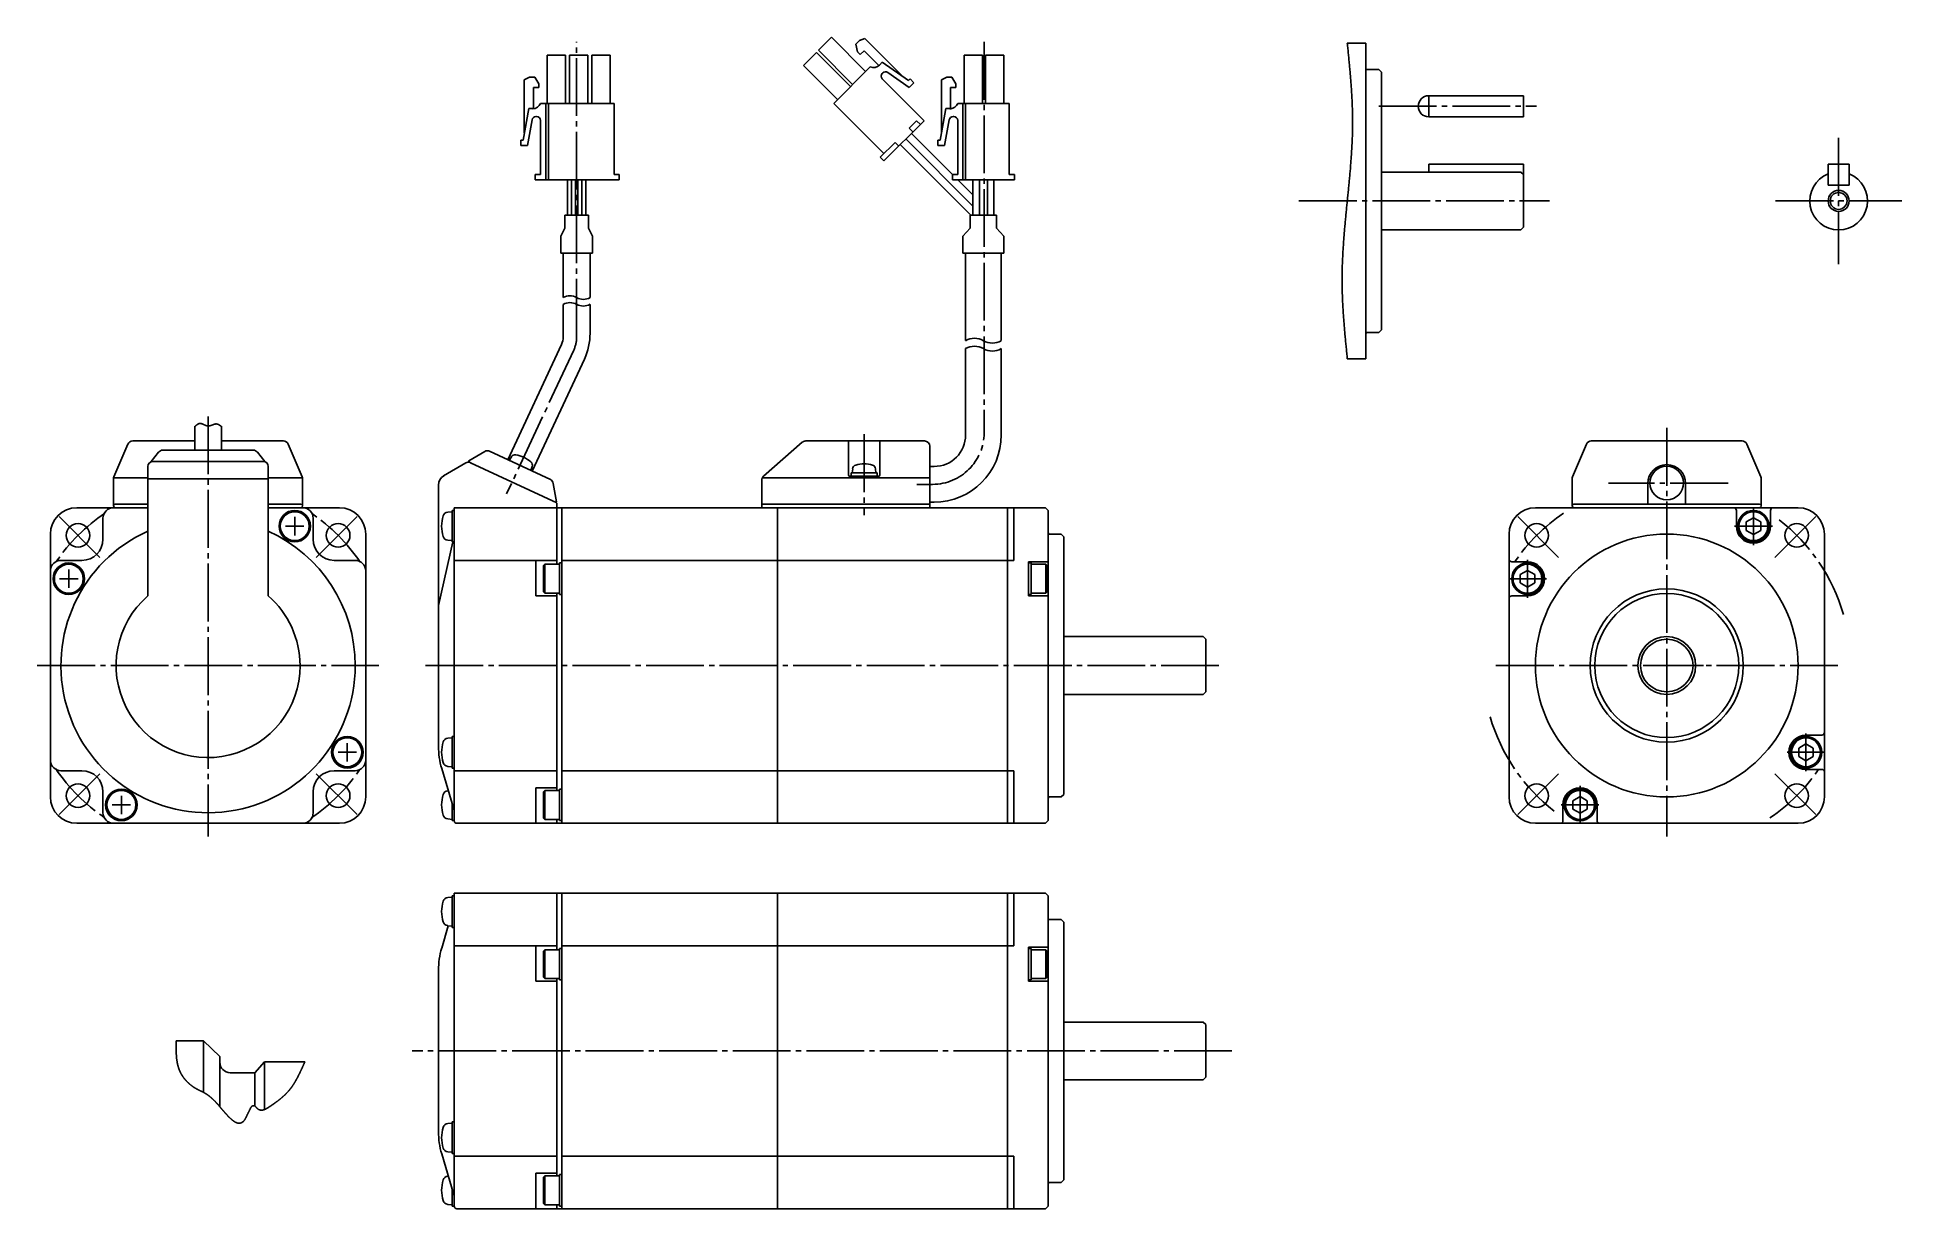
# Model space of a CAD drawing. Extents: x -169 to 185, y -107 to 116.
import ezdxf

# ---------------------------------------------------------------- set-up
doc = ezdxf.new("R2010")
doc.units = 0
doc.linetypes.add('DASH_CENTER', pattern=[14, 11, -1, 1, -1])
doc.layers.get('0').update_dxf_attribs({"linetype": 'CONTINUOUS'})

msp = doc.modelspace()

# ---------------------------------------------------------------- linework, layer by layer
at = {"color": 1, "linetype": 'DASH_CENTER'}
for p, q in [((-66.86, 59.01), (-66.86, 115.1)), ((10.67, 115.1), (10.67, 40.75)), ((85.79, 102.85), (115.79, 102.85)), ((173.29, 96.85), (173.29, 72.85)), ((70.59, 84.85), (118.29, 84.85)), ((161.29, 84.85), (185.29, 84.85)), ((-67.42, 56.47), (-80.18, 29.12)), ((-137, 43.88), (-137, -36)), ((-12.15, 40.47), (-12.15, 25.07)), ((140.58, 41.7), (140.58, -36)), ((-2.15, 30.95), (0.87, 30.95)), ((152.24, 31.2), (129.47, 31.2)), ((-157.57, 17.07), (-165.68, 25.18)), ((-116.43, 17.07), (-108.32, 25.18)), ((120.01, 17.07), (111.89, 25.18)), ((157.08, 26.6), (157.08, 19.4)), ((161.14, 17.07), (169.26, 25.18)), ((160.68, 23), (153.48, 23)), ((114.08, 16.6), (114.08, 9.4)), ((117.68, 13), (110.48, 13)), ((-169.5, -3.5), (-104.5, -3.5)), ((-95.65, -3.5), (55.35, -3.5)), ((108.08, -3.5), (173.14, -3.5)), ((147.08, -3.5), (147.58, -3.5)), ((167.08, -16.4), (167.08, -23.6)), ((170.68, -20), (163.48, -20)), ((-157.57, -24.07), (-165.68, -32.18)), ((-116.43, -24.07), (-108.32, -32.18)), ((120.01, -24.07), (111.89, -32.18)), ((161.14, -24.07), (169.26, -32.18)), ((124.08, -26.4), (124.08, -33.6)), ((127.68, -30), (120.48, -30)), ((57.85, -76.79), (-98.15, -76.79))]:
    msp.add_line(p, q, dxfattribs=at)
at = {"color": 7, "linetype": 'CONTINUOUS'}
for p, q in [((-18.38, 115.97), (-20.86, 113.49)), ((-11.88, 109.46), (-18.38, 115.97)), ((-13.76, 114.65), (-13.06, 115.35)), ((-13.41, 113.23), (-13.76, 114.65)), ((-12, 115.71), (-13.06, 115.35)), ((-12, 115.71), (-4.84, 108.55)), ((79.79, 114.85), (83.29, 114.85)), ((83.29, 114.85), (83.29, 54.85)), ((-68.99, 112.6), (-72.49, 112.6)), ((-72.49, 112.6), (-72.49, 103.4)), ((-68.99, 103.4), (-68.99, 112.6)), ((-68.24, 103.4), (-68.24, 112.6)), ((-68.24, 112.6), (-64.74, 112.6)), ((-64.74, 112.6), (-64.74, 103.4)), ((-63.99, 112.6), (-63.99, 103.4)), ((-60.49, 112.6), (-63.99, 112.6)), ((-60.49, 103.4), (-60.49, 112.6)), ((-21.25, 113.1), (-23.72, 110.63)), ((-23.72, 110.63), (-17.22, 104.12)), ((-14.74, 106.6), (-21.25, 113.1)), ((-20.86, 113.49), (-14.35, 106.98)), ((-17.93, 103.41), (-11, 110.34)), ((-12.88, 112.7), (-13.41, 113.23)), ((-12.88, 112.7), (-12.17, 113.41)), ((-12.17, 113.41), (-9.35, 110.58)), ((-8.7, 111.22), (-9.23, 110.7)), ((-3.69, 107.75), (-8.7, 111.22)), ((10.4, 112.6), (6.9, 112.6)), ((6.9, 112.6), (6.9, 103.4)), ((10.4, 103.4), (10.4, 112.6)), ((14.45, 112.6), (10.95, 112.6)), ((10.95, 112.6), (10.95, 103.4)), ((14.45, 103.4), (14.45, 112.6)), ((-75.82, 108.4), (-76.82, 107.9)), ((-76.82, 97.77), (-76.82, 107.9)), ((-75.82, 108.4), (-74.82, 108.4)), ((-74.82, 108.4), (-74.07, 107.15)), ((-74.07, 107.15), (-74.07, 106.4)), ((-8.7, 109.11), (-8.61, 109.19)), ((-8.7, 108.05), (-0.74, 100.09)), ((-3.57, 106.45), (-7.65, 109.28)), ((-3.39, 108.05), (-3.69, 107.75)), ((-3.57, 106.45), (-2.69, 107.34)), ((-2.69, 107.34), (-3.39, 108.05)), ((3.56, 108.4), (2.56, 107.9)), ((2.56, 97.77), (2.56, 107.9)), ((4.56, 108.4), (3.56, 108.4)), ((4.56, 108.4), (5.31, 107.15)), ((4.56, 108.4), (4.56, 108.4)), ((5.31, 107.15), (5.31, 106.4)), ((83.59, 109.85), (85.79, 109.85)), ((85.79, 109.85), (86.29, 109.35)), ((86.29, 109.35), (86.29, 60.35)), ((-75.07, 102.4), (-75.07, 106.4)), ((-75.07, 106.4), (-74.07, 106.4)), ((-73.74, 103.4), (-70.24, 103.4)), ((-72.74, 103.39), (-72.74, 88.89)), ((-72.24, 88.89), (-72.24, 103.39)), ((-70.24, 103.4), (-68.99, 103.4)), ((-68.24, 103.4), (-68.99, 103.4)), ((-64.74, 103.4), (-68.24, 103.4)), ((-59.74, 103.4), (-64.74, 103.4)), ((-59.74, 103.4), (-59.74, 89.9)), ((-8.38, 93.87), (-17.93, 103.41)), ((4.31, 106.4), (5.31, 106.4)), ((4.31, 102.4), (4.31, 106.4)), ((6.65, 103.4), (5.65, 103.4)), ((6.9, 103.4), (5.65, 103.4)), ((6.65, 88.89), (6.65, 103.39)), ((6.9, 103.4), (10.4, 103.4)), ((10.4, 103.4), (6.9, 103.4)), ((7.15, 103.4), (7.15, 88.89)), ((11.15, 103.4), (10.4, 103.4)), ((11.15, 103.4), (14.65, 103.4)), ((14.65, 103.4), (11.15, 103.4)), ((15.45, 103.4), (14.65, 103.4)), ((15.45, 103.4), (15.45, 89.9)), ((95.29, 104.85), (113.29, 104.85)), ((95.29, 104.85), (95.29, 100.85)), ((113.29, 100.85), (113.29, 104.85)), ((-77.07, 96.4), (-75.98, 102.4)), ((-75.35, 100.28), (-76.24, 95.4)), ((-75.24, 102.4), (-75.98, 102.4)), ((-74.61, 100.9), (-74.49, 100.9)), ((-73.74, 89.9), (-73.74, 100.15)), ((-8.38, 92.45), (-0.74, 100.09)), ((-3.57, 98.68), (-2.16, 100.09)), ((-2.16, 100.09), (-1.45, 99.38)), ((-2.16, 100.09), (-1.45, 99.38)), ((3.41, 102.4), (2.56, 97.77)), ((4.04, 100.28), (3.15, 95.4)), ((4.15, 102.4), (3.41, 102.4)), ((4.78, 100.9), (4.9, 100.9)), ((5.65, 89.9), (5.65, 100.15)), ((95.29, 100.85), (113.29, 100.85)), ((-77.07, 96.4), (-77.49, 96.4)), ((-77.49, 96.4), (-77.49, 95.4)), ((-9.09, 93.16), (-6.26, 95.99)), ((-6.26, 95.99), (-5.55, 95.28)), ((-4.21, 96.63), (8.48, 83.94)), ((-3.57, 98.68), (-2.86, 97.97)), ((4.65, 89.9), (-3.15, 97.69)), ((1.9, 96.4), (1.9, 95.4)), ((2.31, 96.4), (1.9, 96.4)), ((2.56, 97.77), (2.31, 96.4)), ((-77.49, 95.4), (-76.24, 95.4)), ((-9.09, 93.16), (-8.38, 92.45)), ((-5.27, 95.57), (8.15, 82.15)), ((1.9, 95.4), (3.15, 95.4)), ((-74.74, 89.9), (-74.74, 88.89)), ((-73.74, 89.9), (-74.74, 89.9)), ((-74.74, 88.89), (-74.04, 88.89)), ((-74.04, 88.89), (-72.74, 88.89)), ((-72.74, 88.89), (-72.74, 89.9)), ((-72.74, 88.89), (-72.74, 88.89)), ((-58.74, 88.89), (-72.74, 88.89)), ((-68.61, 82.15), (-68.61, 88.89)), ((-67.86, 82.15), (-67.86, 88.89)), ((-67.11, 82.15), (-67.11, 88.89)), ((-66.61, 82.15), (-66.61, 88.89)), ((-65.86, 82.15), (-65.86, 88.89)), ((-65.11, 82.15), (-65.11, 88.89)), ((-58.74, 89.9), (-59.74, 89.9)), ((-58.74, 88.89), (-58.74, 89.9)), ((5.65, 89.9), (4.65, 89.9)), ((4.65, 89.9), (4.65, 88.89)), ((16.45, 88.89), (4.65, 88.89)), ((8.55, 85.99), (5.65, 88.89)), ((8.55, 88.89), (8.55, 85.99)), ((9.8, 88.89), (9.8, 82.15)), ((11.3, 88.89), (11.3, 82.15)), ((12.55, 88.89), (12.55, 82.15)), ((16.45, 89.9), (15.45, 89.9)), ((16.45, 88.89), (16.45, 89.9)), ((86.29, 90.35), (112.79, 90.35)), ((95.29, 91.85), (95.29, 90.35)), ((113.29, 91.85), (95.29, 91.85)), ((112.79, 90.35), (113.29, 89.85)), ((113.29, 91.85), (113.29, 79.85)), ((175.29, 91.85), (171.29, 91.85)), ((171.29, 91.85), (171.29, 87.85)), ((175.29, 91.85), (175.29, 87.85)), ((8.55, 85.99), (8.55, 82.15)), ((175.29, 87.85), (171.29, 87.85)), ((-69.11, 82.15), (-64.61, 82.15)), ((-69.11, 82.15), (-69.11, 79.65)), ((-64.61, 79.65), (-64.61, 82.15)), ((8.05, 82.15), (13.05, 82.15)), ((8.05, 82.15), (8.05, 79.65)), ((13.05, 79.65), (13.05, 82.15)), ((-69.11, 79.65), (-69.86, 78.15)), ((-69.86, 78.15), (-69.86, 74.9)), ((-64.61, 79.65), (-63.86, 78.15)), ((-63.86, 78.15), (-63.86, 74.9)), ((8.05, 79.65), (6.65, 78.15)), ((6.65, 78.15), (6.65, 74.9)), ((13.05, 79.65), (14.45, 78.15)), ((14.45, 78.15), (14.45, 74.9)), ((112.79, 79.35), (86.29, 79.35)), ((113.29, 79.85), (112.79, 79.35)), ((-69.86, 74.9), (-63.86, 74.9)), ((-69.41, 74.9), (-69.41, 66.46)), ((-64.31, 66.46), (-64.31, 74.9)), ((6.65, 74.9), (14.45, 74.9)), ((7.15, 74.9), (7.15, 58.28)), ((13.95, 58.28), (13.95, 74.9)), ((-69.41, 59.01), (-69.41, 65.18)), ((-64.31, 65.18), (-64.31, 59.67)), ((86.29, 60.35), (85.79, 59.85)), ((-69.74, 57.55), (-79.96, 35.64)), ((85.79, 59.85), (83.59, 59.85)), ((-75.33, 33.48), (-65.39, 54.79)), ((7.15, 40.35), (7.15, 56.76)), ((13.95, 40.35), (13.95, 56.76)), ((79.79, 54.85), (83.29, 54.85)), ((-151.34, 39.2), (-139.55, 39.2)), ((-139.55, 37.46), (-139.55, 42.05)), ((-134.45, 42.05), (-134.45, 37.46)), ((-134.45, 39.2), (-122.66, 39.2)), ((-0.65, 39.2), (-23.27, 39.2)), ((-15.15, 39.2), (-15.15, 32.7)), ((-9.15, 32.7), (-9.15, 39.2)), ((126.23, 39.2), (154.92, 39.2)), ((-154.92, 32.39), (-152.26, 38.59)), ((-147.81, 35.29), (-146.41, 37.05)), ((-145.6, 37.46), (-128.4, 37.46)), ((-126.19, 35.29), (-127.59, 37.05)), ((-121.74, 38.59), (-119.08, 32.39)), ((-87.39, 35.41), (-84.35, 37.21)), ((-87.39, 35.41), (-84.35, 37.21)), ((-71.85, 31.86), (-83.42, 37.25)), ((-79.29, 36.19), (-79.68, 35.51)), ((-31.31, 32.5), (-23.93, 38.95)), ((0.35, 26.5), (0.35, 38.2)), ((0.35, 35.7), (0.35, 38.2)), ((0.35, 35.7), (0.35, 38.2)), ((0.35, 35.7), (0.35, 38.2)), ((122.66, 32.39), (125.32, 38.59)), ((155.83, 38.59), (158.49, 32.39)), ((-155, 27), (-155, 31.99)), ((-148.45, 32.2), (-154.98, 32.2)), ((-148.45, 34.32), (-148.45, 9.73)), ((-125.55, 32.01), (-148.45, 32.01)), ((-147.45, 35.32), (-126.55, 35.32)), ((-125.55, 9.73), (-125.55, 34.32)), ((-125.55, 32.2), (-119.02, 32.2)), ((-119, 31.99), (-119, 26.85)), ((-87.96, 35.03), (-92.17, 32.55)), ((-87.03, 35.07), (-70.65, 27.44)), ((-75.6, 33.61), (-75.33, 34.35)), ((0.35, 32.2), (-31.54, 32.2)), ((-14.95, 32.5), (-9.35, 32.5)), ((-14.65, 33.14), (-14.65, 32.5)), ((-9.65, 33.14), (-14.65, 33.14)), ((-14.33, 33.92), (-14.4, 33.14)), ((-14.4, 33.14), (-13.45, 33.14)), ((-13.45, 33.14), (-10.85, 33.14)), ((-10.85, 33.14), (-9.9, 33.14)), ((-9.9, 33.14), (-9.97, 33.92)), ((-9.65, 32.5), (-9.65, 33.14)), ((0.35, 34.35), (1.15, 34.35)), ((122.58, 26.85), (122.58, 31.99)), ((158.58, 31.99), (158.58, 26.85)), ((-93.15, 14), (-93.15, 30.83)), ((-71.3, 31.12), (-70.72, 27.64)), ((-31.65, 27.2), (-31.65, 31.75)), ((136.98, 31.1), (136.98, 27.4)), ((144.18, 31.1), (144.18, 27.4)), ((-148.45, 26.5), (-162, 26.5)), ((-155, 27), (-155, 26.85)), ((-148.45, 27.2), (-154.65, 27.2)), ((-125.55, 27.2), (-119.35, 27.2)), ((-112, 26.5), (-125.55, 26.5)), ((-90.55, 25.75), (-91.4, 25.68)), ((-90.55, 20), (-90.55, 26)), ((-90.55, 26), (-90.17, 26)), ((-90.55, 23), (-90.55, 25.75)), ((-90.17, -31.12), (-90.17, 26.5)), ((-70.65, 26.5), (-90.17, 26.5)), ((-90.17, 26), (-90.17, 20)), ((-70.65, 27.39), (-70.65, 26.5)), ((-70.65, 27), (-70.65, 24)), ((16.35, 26.5), (-70.65, 26.5)), ((-70.65, 15.75), (-70.65, 26.5)), ((-70.65, 23), (-70.65, 25.75)), ((-69.65, -33.5), (-69.65, 26.5)), ((0.35, 27.2), (-31.65, 27.2)), ((-31.65, 27.2), (-31.65, 26.5)), ((-28.65, 26.5), (-28.65, -33.5)), ((-28.65, -33.5), (-28.65, 26.5)), ((0.35, 27.55), (1.15, 27.55)), ((15.15, 26.5), (15.15, -33.5)), ((16.35, 26.5), (16.35, 16.5)), ((22.35, 26.5), (16.35, 26.5)), ((22.35, 26.5), (16.35, 26.5)), ((22.35, 26.5), (22.85, 26)), ((22.85, 26), (22.85, -28.8)), ((22.85, 26), (22.85, -28.8)), ((165.58, 26.5), (115.58, 26.5)), ((122.93, 27.2), (133.01, 27.2)), ((133.01, 27.2), (140.58, 27.2)), ((140.58, 27.2), (148.14, 27.2)), ((148.27, 27.2), (148.14, 27.2)), ((158.23, 27.2), (148.27, 27.2)), ((153.83, 23), (153.83, 26)), ((160.33, 23), (160.33, 26)), ((-167, 21.5), (-167, -28.5)), ((-157, 20.5), (-157, 24.5)), ((-157, 20.5), (-157, 24.5)), ((-120.5, 23), (-122.25, 23)), ((-120.5, 23), (-120.5, 24.75)), ((-120.5, 23), (-120.5, 21.25)), ((-120.5, 23), (-118.75, 23)), ((-117, 24.5), (-117, 20.5)), ((-107, 21.5), (-107, -28.5)), ((-90.55, 20.25), (-90.55, 23)), ((-70.65, 20.25), (-70.65, 23)), ((23.15, 21.5), (25.35, 21.5)), ((23.15, 21.5), (25.35, 21.5)), ((25.35, 21.5), (25.85, 21)), ((25.35, 21.5), (25.85, 21)), ((110.58, -28.5), (110.58, 21.5)), ((157.08, 24.6), (155.69, 23.8)), ((155.69, 23.8), (155.69, 22.2)), ((155.69, 22.2), (157.08, 21.4)), ((158.46, 23.8), (157.08, 24.6)), ((157.08, 21.4), (158.46, 22.2)), ((158.46, 22.2), (158.46, 23.8)), ((170.58, 9.17), (170.58, 21.5)), ((-90.43, 20), (-93.15, 7.93)), ((-91.4, 20.32), (-90.55, 20.25)), ((-90.55, 20), (-90.17, 20)), ((25.85, 21), (25.85, -3.5)), ((25.85, 21), (25.85, -3.5)), ((-167, 14.5), (-167, -21.5)), ((-167, -21.5), (-167, 14.5)), ((-165, 16.5), (-161, 16.5)), ((-163.5, 13), (-163.5, 14.75)), ((-113, 16.5), (-109, 16.5)), ((-107, 14.5), (-107, -21.5)), ((-107, -21.5), (-107, 14.5)), ((-90.17, 16.5), (-70.65, 16.5)), ((-74.65, 16.5), (-74.65, 9.75)), ((-72.9, 15.75), (-73.15, 15.5)), ((-73.15, 10.5), (-73.15, 15.5)), ((-72.9, 15.75), (-72.9, 10.25)), ((-72.9, 15.75), (-70.65, 15.75)), ((-70.65, 15.75), (-70.15, 15.75)), ((-70.15, 10), (-70.15, 16)), ((-70.15, 16), (-69.65, 16)), ((-69.65, 16.5), (16.35, 16.5)), ((19.15, 9.75), (19.15, 16.25)), ((19.15, 16.25), (22.85, 16.25)), ((19.15, 16), (19.65, 16)), ((19.15, 16), (19.15, 13)), ((19.65, 16), (19.65, 10)), ((19.65, 15.75), (22.4, 15.75)), ((22.65, 15.5), (22.4, 15.75)), ((22.4, 10.25), (22.4, 15.75)), ((22.65, 15.5), (22.65, 10.5)), ((110.58, 14.5), (110.58, -21.5)), ((114.08, 16.25), (111.08, 16.25)), ((114.08, 14.6), (112.69, 13.8)), ((115.46, 13.8), (114.08, 14.6)), ((170.58, 14.5), (170.58, 9.17)), ((-163.5, 13), (-165.25, 13)), ((-163.5, 13), (-163.5, 11.25)), ((-163.5, 13), (-161.75, 13)), ((-93.15, 14), (-93.15, -18.84)), ((19.15, 13), (19.15, 10)), ((112.69, 13.8), (112.69, 12.2)), ((112.69, 12.2), (114.08, 11.4)), ((114.08, 11.4), (115.46, 12.2)), ((115.46, 12.2), (115.46, 13.8)), ((-74.65, 9.75), (-70.65, 9.75)), ((-73.15, 10.5), (-72.9, 10.25)), ((-70.65, 10.25), (-72.9, 10.25)), ((-70.15, 10.25), (-70.65, 10.25)), ((-70.65, -27.25), (-70.65, 10.25)), ((-70.15, 10), (-69.65, 10)), ((19.15, 10), (19.65, 10)), ((19.15, 9.75), (22.85, 9.75)), ((22.4, 10.25), (19.65, 10.25)), ((22.4, 10.25), (22.65, 10.5)), ((114.08, 9.75), (111.08, 9.75)), ((170.58, -28.5), (170.58, 9.17)), ((170.58, 9.17), (170.58, -21.5)), ((25.85, 2), (52.35, 2)), ((26.35, 2), (52.35, 2)), ((52.85, 1.5), (52.35, 2)), ((52.85, 1.5), (52.35, 2)), ((52.85, 1.5), (52.85, -8.5)), ((52.85, 1.5), (52.85, -8.5)), ((25.85, -3.5), (25.85, -28)), ((25.85, -3.5), (25.85, -28)), ((52.35, -9), (25.85, -9)), ((25.85, -21.93), (25.85, -9)), ((52.35, -9), (26.35, -9)), ((39.75, -9), (27.35, -9)), ((52.35, -9), (52.85, -8.5)), ((52.35, -9), (52.85, -8.5)), ((-90.55, -17.25), (-91.4, -17.32)), ((-90.55, -23), (-90.55, -17)), ((-90.55, -17), (-90.17, -17)), ((-90.55, -20), (-90.55, -17.25)), ((-90.17, -17), (-90.17, -23)), ((167.08, -16.75), (170.08, -16.75)), ((167.08, -16.75), (170.08, -16.75)), ((-110.5, -20), (-112.25, -20)), ((-110.5, -20), (-110.5, -18.25)), ((-110.5, -20), (-110.5, -21.75)), ((-110.5, -20), (-108.75, -20)), ((-90.55, -22.75), (-90.55, -20)), ((167.08, -18.4), (165.69, -19.2)), ((165.69, -19.2), (165.69, -20.8)), ((165.69, -20.8), (167.08, -21.6)), ((168.46, -19.2), (167.08, -18.4)), ((167.08, -21.6), (168.46, -20.8)), ((168.46, -20.8), (168.46, -19.2)), ((-161, -23.5), (-165, -23.5)), ((-113, -23.5), (-109, -23.5)), ((-92.54, -23.07), (-90.25, -30.84)), ((-91.4, -22.68), (-90.55, -22.75)), ((-90.55, -23), (-90.17, -23)), ((-90.17, -23.5), (-70.65, -23.5)), ((-69.65, -23.5), (16.35, -23.5)), ((16.35, -23.5), (16.35, -33.5)), ((25.85, -26.74), (25.85, -21.35)), ((167.08, -23.25), (170.08, -23.25)), ((167.08, -23.25), (170.08, -23.25)), ((-157, -27.5), (-157, -31.5)), ((-153.5, -30), (-153.5, -28.25)), ((-117, -27.5), (-117, -31.5)), ((-91.29, -27.31), (-91.4, -27.32)), ((-90.17, -27), (-90.17, -33)), ((-74.65, -26.75), (-74.65, -33.5)), ((-74.65, -26.75), (-70.65, -26.75)), ((-72.9, -27.25), (-73.15, -27.5)), ((-73.15, -32.5), (-73.15, -27.5)), ((-72.9, -27.25), (-72.9, -32.75)), ((-72.9, -27.25), (-70.15, -27.25)), ((-70.15, -33), (-70.15, -27)), ((-70.15, -27), (-69.65, -27)), ((25.85, -28), (25.35, -28.5)), ((25.85, -28), (25.35, -28.5)), ((-153.5, -30), (-155.25, -30)), ((-153.5, -30), (-153.5, -31.75)), ((-153.5, -30), (-151.75, -30)), ((-90.55, -33), (-90.55, -29.83)), ((-90.55, -32.75), (-90.55, -30)), ((-90.17, -33), (-90.17, -31.41)), ((22.85, -28.8), (22.85, -33)), ((22.85, -28.8), (22.85, -33)), ((25.35, -28.5), (23.15, -28.5)), ((25.35, -28.5), (23.15, -28.5)), ((120.83, -30), (120.83, -33)), ((124.08, -28.4), (122.69, -29.2)), ((122.69, -29.2), (122.69, -30.8)), ((122.69, -30.8), (124.08, -31.6)), ((125.46, -29.2), (124.08, -28.4)), ((124.08, -31.6), (125.46, -30.8)), ((125.46, -30.8), (125.46, -29.2)), ((127.33, -30), (127.33, -33)), ((-112, -33.5), (-162, -33.5)), ((-155, -33.5), (-119, -33.5)), ((-119, -33.5), (-155, -33.5)), ((-91.4, -32.68), (-90.55, -32.75)), ((-90.55, -33), (-90.17, -33)), ((-89.67, -33.5), (16.35, -33.5)), ((-73.15, -32.5), (-72.9, -32.75)), ((-70.15, -32.75), (-72.9, -32.75)), ((-70.65, -33.5), (-70.65, -32.75)), ((-70.15, -33), (-69.65, -33)), ((16.35, -33.5), (22.35, -33.5)), ((16.35, -33.5), (22.35, -33.5)), ((22.35, -33.5), (22.85, -33)), ((165.58, -33.5), (115.58, -33.5)), ((158.58, -33.5), (122.58, -33.5)), ((-90.55, -47.54), (-91.4, -47.61)), ((-90.55, -53.29), (-90.55, -47.29)), ((-90.55, -47.29), (-90.17, -47.29)), ((-90.55, -50.29), (-90.55, -47.54)), ((-70.65, -46.79), (-90.17, -46.79)), ((-90.17, -104.41), (-90.17, -46.79)), ((-90.17, -47.29), (-90.17, -53.29)), ((-90.17, -47.29), (-90.17, -53.29)), ((-70.65, -57.54), (-70.65, -46.79)), ((-69.65, -46.79), (-70.65, -46.79)), ((-69.65, -46.79), (-27.65, -46.79)), ((-69.65, -46.79), (-69.65, -106.79)), ((-28.65, -46.79), (-27.65, -46.79)), ((-28.65, -46.79), (22.35, -46.79)), ((-28.65, -106.79), (-28.65, -46.79)), ((15.15, -46.79), (15.15, -106.79)), ((16.35, -46.79), (16.35, -56.79)), ((22.35, -46.79), (22.85, -47.29)), ((22.85, -47.29), (22.85, -106.29)), ((-91.29, -52.97), (-92.54, -57.22)), ((-91.4, -52.97), (-90.55, -53.04)), ((-90.55, -53.04), (-90.55, -50.29)), ((23.15, -51.79), (25.35, -51.79)), ((25.35, -51.79), (25.85, -52.29)), ((25.85, -52.29), (25.85, -101.29)), ((-90.55, -53.29), (-90.17, -53.29)), ((-90.17, -56.79), (-70.65, -56.79)), ((-74.65, -56.79), (-74.65, -63.54)), ((-72.9, -57.54), (-73.15, -57.79)), ((-73.15, -62.79), (-73.15, -57.79)), ((-72.9, -57.54), (-70.15, -57.54)), ((-72.9, -57.54), (-72.9, -63.04)), ((-70.15, -63.29), (-70.15, -57.29)), ((-70.15, -57.29), (-69.65, -57.29)), ((-69.65, -56.79), (16.35, -56.79)), ((19.15, -63.54), (19.15, -57.04)), ((19.15, -57.04), (22.85, -57.04)), ((19.15, -57.29), (19.65, -57.29)), ((19.65, -57.29), (19.65, -63.29)), ((19.65, -57.54), (22.4, -57.54)), ((22.65, -57.79), (22.4, -57.54)), ((22.4, -63.04), (22.4, -57.54)), ((22.65, -57.79), (22.65, -62.79)), ((-93.15, -92.13), (-93.15, -61.45)), ((-74.65, -63.54), (-70.65, -63.54)), ((-73.15, -62.79), (-72.9, -63.04)), ((-70.15, -63.04), (-72.9, -63.04)), ((-70.65, -100.54), (-70.65, -63.04)), ((-70.15, -63.29), (-69.65, -63.29)), ((19.15, -63.29), (19.65, -63.29)), ((19.15, -63.54), (22.85, -63.54)), ((22.4, -63.04), (19.65, -63.04)), ((22.4, -63.04), (22.65, -62.79)), ((25.85, -70.09), (25.85, -83.49)), ((25.85, -71.29), (52.35, -71.29)), ((52.35, -71.29), (52.85, -71.79)), ((52.85, -71.79), (52.85, -81.79)), ((-137.89, -74.85), (-143.06, -74.85)), ((-137.89, -84.65), (-137.89, -74.85)), ((-137.89, -74.85), (-134.77, -77.85)), ((-134.77, -87.39), (-134.77, -77.85)), ((-132.77, -80.93), (-128.13, -80.93)), ((-128.13, -80.93), (-126.27, -78.89)), ((-128.13, -80.93), (-128.13, -87.25)), ((-126.27, -87.93), (-126.27, -78.89)), ((-118.59, -78.89), (-126.27, -78.89)), ((52.35, -82.29), (25.85, -82.29)), ((52.35, -82.29), (52.85, -81.79)), ((-90.55, -90.54), (-91.4, -90.61)), ((-90.55, -90.29), (-90.17, -90.29)), ((-90.55, -96.29), (-90.55, -90.29)), ((-90.55, -93.29), (-90.55, -90.54)), ((-90.17, -90.29), (-90.17, -96.29)), ((-90.55, -96.04), (-90.55, -93.29)), ((-92.54, -96.36), (-90.25, -104.13)), ((-91.4, -95.97), (-90.55, -96.04)), ((-90.55, -96.29), (-90.17, -96.29)), ((-90.17, -96.79), (-70.65, -96.79)), ((-69.65, -96.79), (16.35, -96.79)), ((16.35, -96.79), (16.35, -106.79)), ((-91.29, -100.6), (-91.4, -100.61)), ((-90.17, -100.29), (-90.17, -106.29)), ((-74.65, -100.04), (-70.65, -100.04)), ((-74.65, -100.04), (-74.65, -106.79)), ((-72.9, -100.54), (-73.15, -100.79)), ((-73.15, -105.79), (-73.15, -100.79)), ((-72.9, -100.54), (-70.15, -100.54)), ((-72.9, -100.54), (-72.9, -106.04)), ((-70.15, -100.29), (-69.65, -100.29)), ((-70.15, -106.29), (-70.15, -100.29)), ((25.35, -101.79), (23.15, -101.79)), ((25.85, -101.29), (25.35, -101.79)), ((-91.4, -105.97), (-90.55, -106.04)), ((-90.55, -106.29), (-90.55, -103.12)), ((-90.55, -106.04), (-90.55, -103.29)), ((-90.55, -106.29), (-90.17, -106.29)), ((-90.17, -106.29), (-90.17, -104.7)), ((-90.15, -104.77), (-90.15, -104.79)), ((-73.15, -105.79), (-72.9, -106.04)), ((-70.15, -106.04), (-72.9, -106.04)), ((-70.65, -106.79), (-70.65, -106.04)), ((-70.15, -106.29), (-69.65, -106.29)), ((22.85, -106.29), (22.35, -106.79)), ((-89.67, -106.79), (-70.65, -106.79)), ((-88.15, -106.79), (-70.65, -106.79)), ((-70.65, -106.79), (-69.65, -106.79)), ((-27.65, -106.79), (-69.65, -106.79)), ((-27.65, -106.79), (-28.65, -106.79)), ((-28.65, -106.79), (22.35, -106.79))]:
    msp.add_line(p, q, dxfattribs=at)
at = {"color": 2}
for points in [[(79.79, 54.85, 0), (79.77, 55.12, 0), (79.74, 55.39, 0), (79.71, 55.66, 0), (79.69, 55.93, 0), (79.66, 56.2, 0), (79.63, 56.47, 0), (79.61, 56.74, 0), (79.58, 57, 0), (79.55, 57.27, 0), (79.53, 57.54, 0), (79.5, 57.81, 0), (79.48, 58.08, 0), (79.45, 58.35, 0), (79.42, 58.62, 0), (79.4, 58.89, 0), (79.37, 59.16, 0), (79.35, 59.43, 0), (79.33, 59.69, 0), (79.3, 59.96, 0), (79.28, 60.23, 0), (79.26, 60.5, 0), (79.23, 60.77, 0), (79.21, 61.04, 0), (79.19, 61.31, 0), (79.17, 61.58, 0), (79.14, 61.85, 0), (79.12, 62.12, 0), (79.1, 62.39, 0), (79.08, 62.65, 0), (79.06, 62.92, 0), (79.05, 63.19, 0), (79.03, 63.46, 0), (79.01, 63.73, 0), (78.99, 64, 0), (78.98, 64.27, 0), (78.96, 64.54, 0), (78.94, 64.81, 0), (78.93, 65.08, 0), (78.92, 65.34, 0), (78.9, 65.61, 0), (78.89, 65.88, 0), (78.88, 66.15, 0), (78.87, 66.42, 0), (78.86, 66.69, 0), (78.85, 66.96, 0), (78.84, 67.23, 0), (78.83, 67.5, 0), (78.82, 67.77, 0), (78.81, 68.04, 0), (78.81, 68.3, 0), (78.8, 68.57, 0), (78.8, 68.84, 0), (78.8, 69.11, 0), (78.8, 69.38, 0), (78.79, 69.65, 0), (78.79, 69.92, 0), (78.79, 70.19, 0), (78.8, 70.46, 0), (78.8, 70.73, 0), (78.8, 71, 0), (78.81, 71.26, 0), (78.81, 71.53, 0), (78.82, 71.8, 0), (78.82, 72.07, 0), (78.83, 72.34, 0), (78.84, 72.61, 0), (78.85, 72.88, 0), (78.86, 73.15, 0), (78.87, 73.42, 0), (78.88, 73.69, 0), (78.9, 73.95, 0), (78.91, 74.22, 0), (78.92, 74.49, 0), (78.94, 74.76, 0), (78.95, 75.03, 0), (78.97, 75.3, 0), (78.98, 75.57, 0), (79, 75.84, 0), (79.02, 76.11, 0), (79.04, 76.38, 0), (79.05, 76.65, 0), (79.07, 76.91, 0), (79.09, 77.18, 0), (79.11, 77.45, 0), (79.13, 77.72, 0), (79.16, 77.99, 0), (79.18, 78.26, 0), (79.2, 78.53, 0), (79.22, 78.8, 0), (79.24, 79.07, 0), (79.27, 79.34, 0), (79.29, 79.61, 0), (79.31, 79.87, 0), (79.34, 80.14, 0), (79.36, 80.41, 0), (79.39, 80.68, 0), (79.41, 80.95, 0), (79.44, 81.22, 0), (79.46, 81.49, 0), (79.49, 81.76, 0), (79.51, 82.03, 0), (79.54, 82.3, 0), (79.57, 82.56, 0), (79.59, 82.83, 0), (79.62, 83.1, 0), (79.65, 83.37, 0), (79.67, 83.64, 0), (79.7, 83.91, 0), (79.73, 84.18, 0), (79.75, 84.45, 0), (79.78, 84.72, 0), (79.81, 84.99, 0), (79.83, 85.26, 0), (79.86, 85.52, 0), (79.89, 85.79, 0), (79.91, 86.06, 0), (79.94, 86.33, 0), (79.97, 86.6, 0), (79.99, 86.87, 0), (80.02, 87.14, 0), (80.05, 87.41, 0), (80.07, 87.68, 0), (80.1, 87.95, 0), (80.12, 88.21, 0), (80.15, 88.48, 0), (80.17, 88.75, 0), (80.2, 89.02, 0), (80.22, 89.29, 0), (80.25, 89.56, 0), (80.27, 89.83, 0), (80.3, 90.1, 0), (80.32, 90.37, 0), (80.34, 90.64, 0), (80.37, 90.91, 0), (80.39, 91.17, 0), (80.41, 91.44, 0), (80.43, 91.71, 0), (80.45, 91.98, 0), (80.47, 92.25, 0), (80.49, 92.52, 0), (80.51, 92.79, 0), (80.53, 93.06, 0), (80.55, 93.33, 0), (80.57, 93.6, 0), (80.59, 93.87, 0), (80.6, 94.13, 0), (80.62, 94.4, 0), (80.64, 94.67, 0), (80.65, 94.94, 0), (80.66, 95.21, 0), (80.68, 95.48, 0), (80.69, 95.75, 0), (80.7, 96.02, 0), (80.72, 96.29, 0), (80.73, 96.56, 0), (80.74, 96.82, 0), (80.75, 97.09, 0), (80.75, 97.36, 0), (80.76, 97.63, 0), (80.77, 97.9, 0), (80.78, 98.17, 0), (80.78, 98.44, 0), (80.79, 98.71, 0), (80.79, 98.98, 0), (80.79, 99.25, 0), (80.79, 99.52, 0), (80.79, 99.78, 0), (80.79, 100.05, 0), (80.79, 100.32, 0), (80.79, 100.59, 0), (80.79, 100.86, 0), (80.78, 101.13, 0), (80.78, 101.4, 0), (80.77, 101.67, 0), (80.77, 101.94, 0), (80.76, 102.21, 0), (80.75, 102.48, 0), (80.74, 102.74, 0), (80.73, 103.01, 0), (80.72, 103.28, 0), (80.71, 103.55, 0), (80.7, 103.82, 0), (80.69, 104.09, 0), (80.67, 104.36, 0), (80.66, 104.63, 0), (80.64, 104.9, 0), (80.63, 105.17, 0), (80.61, 105.43, 0), (80.59, 105.7, 0), (80.58, 105.97, 0), (80.56, 106.24, 0), (80.54, 106.51, 0), (80.52, 106.78, 0), (80.5, 107.05, 0), (80.48, 107.32, 0), (80.46, 107.59, 0), (80.44, 107.86, 0), (80.42, 108.13, 0), (80.4, 108.39, 0), (80.38, 108.66, 0), (80.35, 108.93, 0), (80.33, 109.2, 0), (80.31, 109.47, 0), (80.29, 109.74, 0), (80.26, 110.01, 0), (80.24, 110.28, 0), (80.21, 110.55, 0), (80.19, 110.82, 0), (80.16, 111.08, 0), (80.14, 111.35, 0), (80.11, 111.62, 0), (80.09, 111.89, 0), (80.06, 112.16, 0), (80.03, 112.43, 0), (80.01, 112.7, 0), (79.98, 112.97, 0), (79.95, 113.24, 0), (79.93, 113.51, 0), (79.9, 113.78, 0), (79.87, 114.04, 0), (79.85, 114.31, 0), (79.82, 114.58, 0), (79.79, 114.85, 0)], [(-134.45, 41.96, 0), (-134.47, 41.97, 0), (-134.49, 41.99, 0), (-134.51, 42, 0), (-134.54, 42.02, 0), (-134.56, 42.03, 0), (-134.58, 42.05, 0), (-134.6, 42.07, 0), (-134.62, 42.08, 0), (-134.65, 42.1, 0), (-134.67, 42.11, 0), (-134.69, 42.13, 0), (-134.71, 42.14, 0), (-134.73, 42.16, 0), (-134.75, 42.17, 0), (-134.78, 42.19, 0), (-134.8, 42.2, 0), (-134.82, 42.21, 0), (-134.84, 42.23, 0), (-134.86, 42.24, 0), (-134.88, 42.25, 0), (-134.91, 42.27, 0), (-134.93, 42.28, 0), (-134.95, 42.29, 0), (-134.97, 42.3, 0), (-135, 42.31, 0), (-135.02, 42.33, 0), (-135.04, 42.34, 0), (-135.06, 42.35, 0), (-135.08, 42.36, 0), (-135.11, 42.37, 0), (-135.13, 42.37, 0), (-135.15, 42.38, 0), (-135.17, 42.39, 0), (-135.19, 42.4, 0), (-135.22, 42.4, 0), (-135.24, 42.41, 0), (-135.26, 42.42, 0), (-135.28, 42.42, 0), (-135.31, 42.43, 0), (-135.33, 42.43, 0), (-135.35, 42.43, 0), (-135.38, 42.44, 0), (-135.4, 42.44, 0), (-135.42, 42.44, 0), (-135.44, 42.44, 0), (-135.47, 42.44, 0), (-135.49, 42.44, 0), (-135.51, 42.44, 0), (-135.54, 42.44, 0), (-135.56, 42.44, 0), (-135.58, 42.43, 0), (-135.61, 42.43, 0), (-135.63, 42.43, 0), (-135.65, 42.42, 0), (-135.68, 42.42, 0), (-135.7, 42.41, 0), (-135.72, 42.41, 0), (-135.75, 42.4, 0), (-135.77, 42.4, 0), (-135.79, 42.39, 0), (-135.82, 42.38, 0), (-135.84, 42.38, 0), (-135.87, 42.37, 0), (-135.89, 42.36, 0), (-135.91, 42.35, 0), (-135.94, 42.34, 0), (-135.96, 42.34, 0), (-135.98, 42.33, 0), (-136.01, 42.32, 0), (-136.03, 42.31, 0), (-136.06, 42.3, 0), (-136.08, 42.29, 0), (-136.1, 42.28, 0), (-136.13, 42.27, 0), (-136.15, 42.26, 0), (-136.18, 42.25, 0), (-136.2, 42.24, 0), (-136.22, 42.23, 0), (-136.25, 42.23, 0), (-136.27, 42.22, 0), (-136.3, 42.21, 0), (-136.32, 42.2, 0), (-136.35, 42.19, 0), (-136.37, 42.18, 0), (-136.4, 42.17, 0), (-136.42, 42.16, 0), (-136.44, 42.15, 0), (-136.47, 42.14, 0), (-136.49, 42.14, 0), (-136.52, 42.13, 0), (-136.54, 42.12, 0), (-136.57, 42.11, 0), (-136.59, 42.11, 0), (-136.62, 42.1, 0), (-136.64, 42.09, 0), (-136.66, 42.09, 0), (-136.69, 42.08, 0), (-136.71, 42.08, 0), (-136.74, 42.07, 0), (-136.76, 42.07, 0), (-136.79, 42.06, 0), (-136.81, 42.06, 0), (-136.84, 42.06, 0), (-136.86, 42.05, 0), (-136.88, 42.05, 0), (-136.91, 42.05, 0), (-136.93, 42.05, 0), (-136.96, 42.05, 0), (-136.98, 42.05, 0), (-137.01, 42.05, 0), (-137.03, 42.05, 0), (-137.06, 42.05, 0), (-137.08, 42.06, 0), (-137.1, 42.06, 0), (-137.13, 42.06, 0), (-137.15, 42.07, 0), (-137.18, 42.07, 0), (-137.2, 42.08, 0), (-137.23, 42.08, 0), (-137.25, 42.09, 0), (-137.28, 42.1, 0), (-137.3, 42.11, 0), (-137.32, 42.11, 0), (-137.35, 42.12, 0), (-137.37, 42.13, 0), (-137.4, 42.14, 0), (-137.42, 42.15, 0), (-137.45, 42.16, 0), (-137.47, 42.17, 0), (-137.5, 42.18, 0), (-137.52, 42.19, 0), (-137.54, 42.2, 0), (-137.57, 42.21, 0), (-137.59, 42.22, 0), (-137.62, 42.23, 0), (-137.64, 42.24, 0), (-137.66, 42.25, 0), (-137.69, 42.26, 0), (-137.71, 42.27, 0), (-137.74, 42.28, 0), (-137.76, 42.29, 0), (-137.78, 42.3, 0), (-137.81, 42.32, 0), (-137.83, 42.33, 0), (-137.85, 42.34, 0), (-137.88, 42.35, 0), (-137.9, 42.36, 0), (-137.93, 42.37, 0), (-137.95, 42.38, 0), (-137.97, 42.39, 0), (-138, 42.4, 0), (-138.02, 42.41, 0), (-138.04, 42.42, 0), (-138.07, 42.43, 0), (-138.09, 42.44, 0), (-138.11, 42.45, 0), (-138.14, 42.46, 0), (-138.16, 42.46, 0), (-138.18, 42.47, 0), (-138.21, 42.48, 0), (-138.23, 42.49, 0), (-138.25, 42.49, 0), (-138.28, 42.5, 0), (-138.3, 42.51, 0), (-138.32, 42.51, 0), (-138.34, 42.52, 0), (-138.37, 42.52, 0), (-138.39, 42.52, 0), (-138.41, 42.53, 0), (-138.43, 42.53, 0), (-138.46, 42.53, 0), (-138.48, 42.53, 0), (-138.5, 42.53, 0), (-138.52, 42.53, 0), (-138.54, 42.53, 0), (-138.57, 42.53, 0), (-138.59, 42.53, 0), (-138.61, 42.53, 0), (-138.63, 42.52, 0), (-138.66, 42.52, 0), (-138.68, 42.51, 0), (-138.7, 42.51, 0), (-138.72, 42.5, 0), (-138.74, 42.5, 0), (-138.76, 42.49, 0), (-138.78, 42.48, 0), (-138.81, 42.47, 0), (-138.83, 42.46, 0), (-138.85, 42.45, 0), (-138.87, 42.44, 0), (-138.89, 42.43, 0), (-138.91, 42.42, 0), (-138.93, 42.41, 0), (-138.95, 42.4, 0), (-138.97, 42.38, 0), (-139, 42.37, 0), (-139.02, 42.36, 0), (-139.04, 42.34, 0), (-139.06, 42.33, 0), (-139.08, 42.31, 0), (-139.1, 42.3, 0), (-139.12, 42.28, 0), (-139.14, 42.27, 0), (-139.16, 42.25, 0), (-139.18, 42.24, 0), (-139.2, 42.22, 0), (-139.22, 42.2, 0), (-139.24, 42.19, 0), (-139.26, 42.17, 0), (-139.28, 42.15, 0), (-139.31, 42.13, 0), (-139.33, 42.12, 0), (-139.35, 42.1, 0), (-139.37, 42.08, 0), (-139.39, 42.06, 0), (-139.41, 42.04, 0), (-139.43, 42.02, 0), (-139.45, 42.01, 0), (-139.47, 41.99, 0), (-139.49, 41.97, 0), (-139.51, 41.95, 0), (-139.53, 41.93, 0), (-139.55, 41.91, 0)], [(-143.06, -74.85, 0), (-143.06, -74.89, 0), (-143.07, -74.93, 0), (-143.07, -74.97, 0), (-143.07, -75.01, 0), (-143.07, -75.05, 0), (-143.07, -75.09, 0), (-143.07, -75.13, 0), (-143.07, -75.17, 0), (-143.07, -75.21, 0), (-143.07, -75.26, 0), (-143.07, -75.3, 0), (-143.07, -75.34, 0), (-143.07, -75.38, 0), (-143.07, -75.42, 0), (-143.07, -75.46, 0), (-143.07, -75.5, 0), (-143.08, -75.54, 0), (-143.08, -75.58, 0), (-143.08, -75.62, 0), (-143.08, -75.66, 0), (-143.08, -75.7, 0), (-143.08, -75.74, 0), (-143.08, -75.78, 0), (-143.08, -75.82, 0), (-143.08, -75.86, 0), (-143.08, -75.9, 0), (-143.08, -75.94, 0), (-143.08, -75.98, 0), (-143.08, -76.03, 0), (-143.08, -76.07, 0), (-143.08, -76.11, 0), (-143.08, -76.15, 0), (-143.08, -76.19, 0), (-143.08, -76.23, 0), (-143.08, -76.27, 0), (-143.08, -76.31, 0), (-143.08, -76.35, 0), (-143.08, -76.39, 0), (-143.08, -76.43, 0), (-143.08, -76.47, 0), (-143.08, -76.51, 0), (-143.08, -76.55, 0), (-143.08, -76.59, 0), (-143.08, -76.63, 0), (-143.08, -76.67, 0), (-143.07, -76.71, 0), (-143.07, -76.75, 0), (-143.07, -76.79, 0), (-143.07, -76.84, 0), (-143.07, -76.88, 0), (-143.07, -76.92, 0), (-143.07, -76.96, 0), (-143.07, -77, 0), (-143.07, -77.04, 0), (-143.06, -77.08, 0), (-143.06, -77.12, 0), (-143.06, -77.16, 0), (-143.06, -77.2, 0), (-143.06, -77.24, 0), (-143.06, -77.28, 0), (-143.06, -77.32, 0), (-143.05, -77.36, 0), (-143.05, -77.4, 0), (-143.05, -77.44, 0), (-143.05, -77.48, 0), (-143.04, -77.52, 0), (-143.04, -77.56, 0), (-143.04, -77.6, 0), (-143.04, -77.65, 0), (-143.03, -77.69, 0), (-143.03, -77.73, 0), (-143.03, -77.77, 0), (-143.02, -77.81, 0), (-143.02, -77.85, 0), (-143.02, -77.89, 0), (-143.01, -77.93, 0), (-143.01, -77.97, 0), (-143.01, -78.01, 0), (-143, -78.05, 0), (-143, -78.09, 0), (-143, -78.13, 0), (-142.99, -78.17, 0), (-142.99, -78.21, 0), (-142.98, -78.25, 0), (-142.98, -78.29, 0), (-142.97, -78.33, 0), (-142.97, -78.37, 0), (-142.96, -78.41, 0), (-142.96, -78.45, 0), (-142.95, -78.49, 0), (-142.95, -78.53, 0), (-142.94, -78.57, 0), (-142.93, -78.61, 0), (-142.93, -78.65, 0), (-142.92, -78.69, 0), (-142.91, -78.73, 0), (-142.91, -78.77, 0), (-142.9, -78.81, 0), (-142.9, -78.85, 0), (-142.89, -78.89, 0), (-142.88, -78.93, 0), (-142.87, -78.97, 0), (-142.87, -79.01, 0), (-142.86, -79.05, 0), (-142.85, -79.09, 0), (-142.84, -79.13, 0), (-142.83, -79.17, 0), (-142.83, -79.21, 0), (-142.82, -79.25, 0), (-142.81, -79.29, 0), (-142.8, -79.33, 0), (-142.79, -79.37, 0), (-142.78, -79.41, 0), (-142.77, -79.45, 0), (-142.76, -79.49, 0), (-142.75, -79.53, 0), (-142.74, -79.57, 0), (-142.73, -79.61, 0), (-142.72, -79.65, 0), (-142.71, -79.69, 0), (-142.7, -79.73, 0), (-142.69, -79.76, 0), (-142.68, -79.8, 0), (-142.66, -79.84, 0), (-142.65, -79.88, 0), (-142.64, -79.92, 0), (-142.63, -79.96, 0), (-142.62, -80, 0), (-142.6, -80.04, 0), (-142.59, -80.07, 0), (-142.58, -80.11, 0), (-142.56, -80.15, 0), (-142.55, -80.19, 0), (-142.54, -80.23, 0), (-142.52, -80.27, 0), (-142.51, -80.3, 0), (-142.5, -80.34, 0), (-142.48, -80.38, 0), (-142.47, -80.42, 0), (-142.45, -80.46, 0), (-142.44, -80.49, 0), (-142.42, -80.53, 0), (-142.4, -80.57, 0), (-142.39, -80.61, 0), (-142.37, -80.64, 0), (-142.35, -80.68, 0), (-142.34, -80.72, 0), (-142.32, -80.75, 0), (-142.31, -80.79, 0), (-142.29, -80.83, 0), (-142.27, -80.86, 0), (-142.25, -80.9, 0), (-142.23, -80.94, 0), (-142.22, -80.97, 0), (-142.2, -81.01, 0), (-142.18, -81.05, 0), (-142.16, -81.08, 0), (-142.14, -81.12, 0), (-142.12, -81.15, 0), (-142.1, -81.19, 0), (-142.08, -81.22, 0), (-142.06, -81.26, 0), (-142.04, -81.29, 0), (-142.02, -81.33, 0), (-142, -81.36, 0), (-141.98, -81.4, 0), (-141.96, -81.43, 0), (-141.93, -81.47, 0), (-141.91, -81.5, 0), (-141.89, -81.53, 0), (-141.87, -81.57, 0), (-141.84, -81.6, 0), (-141.82, -81.64, 0), (-141.8, -81.67, 0), (-141.78, -81.7, 0), (-141.75, -81.74, 0), (-141.73, -81.77, 0), (-141.71, -81.8, 0), (-141.68, -81.84, 0), (-141.66, -81.87, 0), (-141.63, -81.9, 0), (-141.61, -81.93, 0), (-141.59, -81.97, 0), (-141.56, -82, 0), (-141.53, -82.03, 0), (-141.51, -82.06, 0), (-141.48, -82.09, 0), (-141.46, -82.13, 0), (-141.43, -82.16, 0), (-141.41, -82.19, 0), (-141.38, -82.22, 0), (-141.35, -82.25, 0), (-141.33, -82.28, 0), (-141.3, -82.31, 0), (-141.27, -82.34, 0), (-141.25, -82.37, 0), (-141.22, -82.4, 0), (-141.19, -82.43, 0), (-141.16, -82.47, 0), (-141.14, -82.49, 0), (-141.11, -82.52, 0), (-141.08, -82.55, 0), (-141.05, -82.58, 0), (-141.03, -82.61, 0), (-141, -82.64, 0), (-140.97, -82.67, 0), (-140.94, -82.7, 0), (-140.91, -82.73, 0), (-140.88, -82.76, 0), (-140.85, -82.79, 0), (-140.82, -82.81, 0), (-140.79, -82.84, 0), (-140.76, -82.87, 0), (-140.73, -82.9, 0), (-140.7, -82.93, 0), (-140.67, -82.95, 0), (-140.64, -82.98, 0), (-140.61, -83.01, 0), (-140.58, -83.03, 0), (-140.55, -83.06, 0), (-140.52, -83.09, 0), (-140.49, -83.11, 0), (-140.46, -83.14, 0), (-140.43, -83.17, 0), (-140.4, -83.19, 0), (-140.37, -83.22, 0), (-140.33, -83.24, 0), (-140.3, -83.27, 0), (-140.27, -83.29, 0), (-140.24, -83.32, 0), (-140.21, -83.34, 0), (-140.17, -83.37, 0), (-140.14, -83.39, 0), (-140.11, -83.42, 0), (-140.08, -83.44, 0), (-140.04, -83.47, 0), (-140.01, -83.49, 0), (-139.98, -83.51, 0), (-139.94, -83.54, 0), (-139.91, -83.56, 0), (-139.88, -83.58, 0), (-139.84, -83.61, 0), (-139.81, -83.63, 0), (-139.78, -83.65, 0), (-139.74, -83.68, 0), (-139.71, -83.7, 0), (-139.68, -83.72, 0), (-139.64, -83.74, 0), (-139.61, -83.76, 0), (-139.57, -83.79, 0), (-139.54, -83.81, 0), (-139.5, -83.83, 0), (-139.47, -83.85, 0), (-139.43, -83.87, 0), (-139.4, -83.89, 0), (-139.36, -83.91, 0), (-139.33, -83.93, 0), (-139.29, -83.95, 0), (-139.26, -83.97, 0), (-139.22, -83.99, 0), (-139.19, -84.01, 0), (-139.15, -84.03, 0), (-139.12, -84.05, 0), (-139.08, -84.07, 0), (-139.04, -84.09, 0), (-139.01, -84.11, 0), (-138.97, -84.12, 0), (-138.94, -84.14, 0), (-138.9, -84.16, 0), (-138.86, -84.18, 0), (-138.83, -84.2, 0), (-138.79, -84.22, 0), (-138.75, -84.23, 0), (-138.72, -84.25, 0), (-138.68, -84.27, 0), (-138.65, -84.29, 0), (-138.61, -84.3, 0), (-138.57, -84.32, 0), (-138.54, -84.34, 0), (-138.5, -84.36, 0), (-138.46, -84.37, 0), (-138.43, -84.39, 0), (-138.39, -84.41, 0), (-138.35, -84.43, 0), (-138.32, -84.44, 0), (-138.28, -84.46, 0), (-138.24, -84.48, 0), (-138.21, -84.5, 0), (-138.17, -84.51, 0), (-138.13, -84.53, 0), (-138.1, -84.55, 0), (-138.06, -84.57, 0), (-138.03, -84.59, 0), (-137.99, -84.6, 0), (-137.95, -84.62, 0), (-137.92, -84.64, 0), (-137.88, -84.66, 0), (-137.85, -84.68, 0), (-137.81, -84.7, 0), (-137.77, -84.72, 0), (-137.74, -84.74, 0), (-137.7, -84.76, 0), (-137.67, -84.78, 0), (-137.63, -84.8, 0), (-137.6, -84.82, 0), (-137.56, -84.84, 0), (-137.53, -84.86, 0), (-137.49, -84.88, 0), (-137.46, -84.9, 0), (-137.43, -84.92, 0), (-137.39, -84.95, 0), (-137.36, -84.97, 0), (-137.32, -84.99, 0), (-137.29, -85.01, 0), (-137.25, -85.03, 0), (-137.22, -85.06, 0), (-137.19, -85.08, 0), (-137.15, -85.1, 0), (-137.12, -85.13, 0), (-137.09, -85.15, 0), (-137.05, -85.17, 0), (-137.02, -85.2, 0), (-136.99, -85.22, 0), (-136.96, -85.24, 0), (-136.92, -85.27, 0), (-136.89, -85.29, 0), (-136.86, -85.32, 0), (-136.82, -85.34, 0), (-136.79, -85.37, 0), (-136.76, -85.39, 0), (-136.73, -85.42, 0), (-136.7, -85.44, 0), (-136.66, -85.47, 0), (-136.63, -85.49, 0), (-136.6, -85.52, 0), (-136.57, -85.54, 0), (-136.54, -85.57, 0), (-136.51, -85.6, 0), (-136.48, -85.62, 0), (-136.45, -85.65, 0), (-136.41, -85.67, 0), (-136.38, -85.7, 0), (-136.35, -85.73, 0), (-136.32, -85.75, 0), (-136.29, -85.78, 0), (-136.26, -85.81, 0), (-136.23, -85.84, 0), (-136.2, -85.86, 0), (-136.17, -85.89, 0), (-136.14, -85.92, 0), (-136.11, -85.95, 0), (-136.08, -85.97, 0), (-136.06, -86, 0), (-136.03, -86.03, 0), (-136, -86.06, 0), (-135.97, -86.09, 0), (-135.94, -86.11, 0), (-135.91, -86.14, 0), (-135.88, -86.17, 0), (-135.85, -86.2, 0), (-135.82, -86.23, 0), (-135.79, -86.26, 0), (-135.77, -86.29, 0), (-135.74, -86.32, 0), (-135.71, -86.34, 0), (-135.68, -86.37, 0), (-135.65, -86.4, 0), (-135.63, -86.43, 0), (-135.6, -86.46, 0), (-135.57, -86.49, 0), (-135.54, -86.52, 0), (-135.51, -86.55, 0), (-135.49, -86.58, 0), (-135.46, -86.61, 0), (-135.43, -86.64, 0), (-135.41, -86.67, 0), (-135.38, -86.7, 0), (-135.35, -86.73, 0), (-135.32, -86.76, 0), (-135.3, -86.79, 0), (-135.27, -86.82, 0), (-135.24, -86.85, 0), (-135.22, -86.88, 0), (-135.19, -86.91, 0), (-135.16, -86.94, 0), (-135.13, -86.97, 0), (-135.11, -87, 0), (-135.08, -87.03, 0), (-135.06, -87.06, 0), (-135.03, -87.09, 0), (-135, -87.13, 0), (-134.97, -87.16, 0), (-134.95, -87.19, 0), (-134.92, -87.22, 0), (-134.9, -87.25, 0), (-134.87, -87.28, 0), (-134.84, -87.31, 0), (-134.82, -87.34, 0), (-134.79, -87.37, 0), (-134.76, -87.4, 0), (-134.74, -87.43, 0), (-134.71, -87.46, 0), (-134.69, -87.49, 0), (-134.66, -87.53, 0), (-134.63, -87.56, 0), (-134.61, -87.59, 0), (-134.58, -87.62, 0), (-134.55, -87.65, 0), (-134.53, -87.68, 0), (-134.5, -87.71, 0), (-134.48, -87.74, 0), (-134.45, -87.77, 0), (-134.42, -87.8, 0), (-134.4, -87.83, 0), (-134.37, -87.87, 0), (-134.34, -87.9, 0), (-134.32, -87.93, 0), (-134.29, -87.96, 0), (-134.27, -87.99, 0), (-134.24, -88.02, 0), (-134.21, -88.05, 0), (-134.19, -88.08, 0), (-134.16, -88.11, 0), (-134.13, -88.14, 0), (-134.11, -88.17, 0), (-134.08, -88.2, 0), (-134.06, -88.24, 0), (-134.03, -88.27, 0), (-134, -88.3, 0), (-133.98, -88.33, 0), (-133.95, -88.36, 0), (-133.92, -88.39, 0), (-133.9, -88.42, 0), (-133.87, -88.45, 0), (-133.84, -88.48, 0), (-133.82, -88.51, 0), (-133.79, -88.54, 0), (-133.76, -88.57, 0), (-133.74, -88.6, 0), (-133.71, -88.63, 0), (-133.68, -88.66, 0), (-133.66, -88.69, 0), (-133.63, -88.72, 0), (-133.6, -88.75, 0), (-133.57, -88.78, 0), (-133.55, -88.81, 0), (-133.52, -88.84, 0), (-133.49, -88.87, 0), (-133.46, -88.9, 0), (-133.44, -88.93, 0), (-133.41, -88.96, 0), (-133.38, -88.99, 0), (-133.35, -89.02, 0), (-133.33, -89.05, 0), (-133.3, -89.08, 0), (-133.27, -89.11, 0), (-133.24, -89.14, 0), (-133.22, -89.17, 0), (-133.19, -89.2, 0), (-133.16, -89.23, 0), (-133.13, -89.26, 0), (-133.1, -89.29, 0), (-133.07, -89.31, 0), (-133.04, -89.34, 0), (-133.02, -89.37, 0), (-132.99, -89.4, 0), (-132.96, -89.43, 0), (-132.93, -89.46, 0), (-132.9, -89.48, 0), (-132.87, -89.51, 0), (-132.84, -89.54, 0), (-132.81, -89.57, 0), (-132.78, -89.6, 0), (-132.75, -89.62, 0), (-132.72, -89.65, 0), (-132.7, -89.68, 0), (-132.67, -89.7, 0), (-132.64, -89.73, 0), (-132.6, -89.76, 0), (-132.57, -89.78, 0), (-132.54, -89.81, 0), (-132.51, -89.84, 0), (-132.48, -89.86, 0), (-132.45, -89.89, 0), (-132.42, -89.91, 0), (-132.39, -89.94, 0), (-132.36, -89.96, 0), (-132.32, -89.99, 0), (-132.29, -90.01, 0), (-132.26, -90.04, 0), (-132.23, -90.06, 0), (-132.19, -90.09, 0), (-132.16, -90.11, 0), (-132.13, -90.13, 0), (-132.09, -90.16, 0), (-132.06, -90.18, 0), (-132.02, -90.2, 0), (-131.99, -90.22, 0), (-131.95, -90.25, 0), (-131.92, -90.27, 0), (-131.88, -90.29, 0), (-131.84, -90.31, 0), (-131.81, -90.33, 0), (-131.77, -90.35, 0), (-131.73, -90.37, 0), (-131.7, -90.39, 0), (-131.66, -90.41, 0), (-131.62, -90.43, 0), (-131.58, -90.44, 0), (-131.54, -90.46, 0), (-131.51, -90.47, 0), (-131.47, -90.48, 0), (-131.43, -90.5, 0), (-131.39, -90.51, 0), (-131.35, -90.52, 0), (-131.31, -90.53, 0), (-131.27, -90.53, 0), (-131.23, -90.54, 0), (-131.19, -90.54, 0), (-131.15, -90.54, 0), (-131.11, -90.54, 0), (-131.07, -90.54, 0), (-131.03, -90.54, 0), (-130.99, -90.54, 0), (-130.95, -90.53, 0), (-130.91, -90.52, 0), (-130.87, -90.51, 0), (-130.83, -90.5, 0), (-130.79, -90.49, 0), (-130.75, -90.48, 0), (-130.71, -90.46, 0), (-130.67, -90.45, 0), (-130.64, -90.43, 0), (-130.6, -90.41, 0), (-130.56, -90.39, 0), (-130.53, -90.37, 0), (-130.49, -90.35, 0), (-130.46, -90.33, 0), (-130.42, -90.3, 0), (-130.39, -90.28, 0), (-130.35, -90.25, 0), (-130.32, -90.23, 0), (-130.29, -90.2, 0), (-130.26, -90.17, 0), (-130.23, -90.14, 0), (-130.21, -90.11, 0), (-130.18, -90.08, 0), (-130.15, -90.05, 0), (-130.13, -90.02, 0), (-130.1, -89.99, 0), (-130.08, -89.95, 0), (-130.06, -89.92, 0), (-130.03, -89.89, 0), (-130.01, -89.85, 0), (-129.99, -89.82, 0), (-129.97, -89.78, 0), (-129.95, -89.75, 0), (-129.93, -89.71, 0), (-129.91, -89.68, 0), (-129.89, -89.64, 0), (-129.87, -89.6, 0), (-129.85, -89.57, 0), (-129.83, -89.53, 0), (-129.81, -89.49, 0), (-129.8, -89.46, 0), (-129.78, -89.42, 0), (-129.76, -89.38, 0), (-129.74, -89.35, 0), (-129.72, -89.31, 0), (-129.71, -89.28, 0), (-129.69, -89.24, 0), (-129.67, -89.2, 0), (-129.65, -89.17, 0), (-129.63, -89.13, 0), (-129.62, -89.09, 0), (-129.6, -89.06, 0), (-129.58, -89.02, 0), (-129.56, -88.98, 0), (-129.55, -88.95, 0), (-129.53, -88.91, 0), (-129.51, -88.87, 0), (-129.5, -88.84, 0), (-129.48, -88.8, 0), (-129.46, -88.76, 0), (-129.44, -88.73, 0), (-129.43, -88.69, 0), (-129.41, -88.66, 0), (-129.39, -88.62, 0), (-129.37, -88.58, 0), (-129.35, -88.55, 0), (-129.34, -88.51, 0), (-129.32, -88.48, 0), (-129.3, -88.44, 0), (-129.28, -88.41, 0), (-129.27, -88.37, 0), (-129.25, -88.33, 0), (-129.23, -88.3, 0), (-129.21, -88.26, 0), (-129.2, -88.23, 0), (-129.18, -88.19, 0), (-129.16, -88.15, 0), (-129.14, -88.12, 0), (-129.12, -88.08, 0), (-129.11, -88.04, 0), (-129.09, -88.01, 0), (-129.07, -87.97, 0), (-129.05, -87.93, 0), (-129.03, -87.9, 0), (-129.01, -87.86, 0), (-129, -87.82, 0), (-128.98, -87.78, 0), (-128.96, -87.74, 0), (-128.94, -87.71, 0), (-128.92, -87.67, 0), (-128.9, -87.63, 0), (-128.88, -87.59, 0), (-128.86, -87.56, 0), (-128.84, -87.52, 0), (-128.81, -87.49, 0), (-128.79, -87.46, 0), (-128.76, -87.42, 0), (-128.74, -87.39, 0), (-128.71, -87.37, 0), (-128.68, -87.34, 0), (-128.65, -87.32, 0), (-128.61, -87.29, 0), (-128.58, -87.27, 0), (-128.54, -87.26, 0), (-128.5, -87.24, 0), (-128.46, -87.23, 0), (-128.42, -87.22, 0), (-128.38, -87.21, 0), (-128.33, -87.21, 0), (-128.29, -87.21, 0), (-128.25, -87.21, 0), (-128.21, -87.22, 0), (-128.17, -87.23, 0), (-128.13, -87.24, 0), (-128.1, -87.26, 0), (-128.06, -87.28, 0), (-128.03, -87.3, 0), (-128, -87.33, 0), (-127.97, -87.36, 0), (-127.94, -87.39, 0), (-127.91, -87.42, 0), (-127.89, -87.45, 0), (-127.86, -87.48, 0), (-127.83, -87.52, 0), (-127.81, -87.55, 0), (-127.78, -87.58, 0), (-127.75, -87.61, 0), (-127.73, -87.64, 0), (-127.7, -87.67, 0), (-127.67, -87.7, 0), (-127.64, -87.73, 0), (-127.61, -87.76, 0), (-127.58, -87.78, 0), (-127.55, -87.81, 0), (-127.52, -87.83, 0), (-127.49, -87.86, 0), (-127.45, -87.88, 0), (-127.42, -87.9, 0), (-127.38, -87.92, 0), (-127.35, -87.94, 0), (-127.31, -87.95, 0), (-127.27, -87.97, 0), (-127.23, -87.98, 0), (-127.19, -88, 0), (-127.15, -88.01, 0), (-127.11, -88.02, 0), (-127.07, -88.03, 0), (-127.03, -88.03, 0), (-126.99, -88.04, 0), (-126.95, -88.05, 0), (-126.91, -88.05, 0), (-126.87, -88.05, 0), (-126.82, -88.05, 0), (-126.78, -88.05, 0), (-126.74, -88.05, 0), (-126.7, -88.05, 0), (-126.66, -88.04, 0), (-126.62, -88.04, 0), (-126.58, -88.03, 0), (-126.54, -88.02, 0), (-126.5, -88.01, 0), (-126.46, -88, 0), (-126.42, -87.99, 0), (-126.38, -87.98, 0), (-126.34, -87.97, 0), (-126.31, -87.95, 0), (-126.27, -87.94, 0), (-126.23, -87.92, 0), (-126.19, -87.91, 0), (-126.16, -87.89, 0), (-126.12, -87.87, 0), (-126.08, -87.86, 0), (-126.04, -87.84, 0), (-126.01, -87.82, 0), (-125.97, -87.8, 0), (-125.94, -87.78, 0), (-125.9, -87.76, 0), (-125.86, -87.74, 0), (-125.83, -87.72, 0), (-125.79, -87.7, 0), (-125.76, -87.68, 0), (-125.72, -87.66, 0), (-125.69, -87.64, 0), (-125.65, -87.62, 0), (-125.62, -87.6, 0), (-125.58, -87.58, 0), (-125.55, -87.55, 0), (-125.51, -87.53, 0), (-125.48, -87.51, 0), (-125.44, -87.49, 0), (-125.41, -87.47, 0), (-125.38, -87.45, 0), (-125.34, -87.42, 0), (-125.31, -87.4, 0), (-125.28, -87.38, 0), (-125.24, -87.36, 0), (-125.21, -87.33, 0), (-125.17, -87.31, 0), (-125.14, -87.29, 0), (-125.11, -87.27, 0), (-125.07, -87.24, 0), (-125.04, -87.22, 0), (-125.01, -87.2, 0), (-124.97, -87.18, 0), (-124.94, -87.15, 0), (-124.91, -87.13, 0), (-124.87, -87.11, 0), (-124.84, -87.08, 0), (-124.81, -87.06, 0), (-124.77, -87.04, 0), (-124.74, -87.02, 0), (-124.71, -86.99, 0), (-124.67, -86.97, 0), (-124.64, -86.95, 0), (-124.61, -86.92, 0), (-124.58, -86.9, 0), (-124.54, -86.88, 0), (-124.51, -86.85, 0), (-124.47, -86.83, 0), (-124.44, -86.81, 0), (-124.41, -86.78, 0), (-124.38, -86.76, 0), (-124.34, -86.74, 0), (-124.31, -86.71, 0), (-124.28, -86.69, 0), (-124.24, -86.67, 0), (-124.21, -86.64, 0), (-124.18, -86.62, 0), (-124.15, -86.6, 0), (-124.11, -86.57, 0), (-124.08, -86.55, 0), (-124.05, -86.52, 0), (-124.02, -86.5, 0), (-123.98, -86.48, 0), (-123.95, -86.45, 0), (-123.92, -86.43, 0), (-123.89, -86.4, 0), (-123.85, -86.38, 0), (-123.82, -86.35, 0), (-123.79, -86.33, 0), (-123.75, -86.31, 0), (-123.72, -86.28, 0), (-123.69, -86.26, 0), (-123.66, -86.23, 0), (-123.63, -86.21, 0), (-123.59, -86.18, 0), (-123.56, -86.16, 0), (-123.53, -86.13, 0), (-123.5, -86.11, 0), (-123.47, -86.08, 0), (-123.44, -86.06, 0), (-123.4, -86.03, 0), (-123.37, -86.01, 0), (-123.34, -85.98, 0), (-123.31, -85.95, 0), (-123.28, -85.93, 0), (-123.25, -85.9, 0), (-123.21, -85.88, 0), (-123.18, -85.85, 0), (-123.15, -85.83, 0), (-123.12, -85.8, 0), (-123.09, -85.77, 0), (-123.06, -85.75, 0), (-123.03, -85.72, 0), (-123, -85.7, 0), (-122.97, -85.67, 0), (-122.93, -85.64, 0), (-122.9, -85.62, 0), (-122.87, -85.59, 0), (-122.84, -85.56, 0), (-122.81, -85.54, 0), (-122.78, -85.51, 0), (-122.75, -85.48, 0), (-122.72, -85.45, 0), (-122.69, -85.43, 0), (-122.66, -85.4, 0), (-122.63, -85.37, 0), (-122.6, -85.35, 0), (-122.57, -85.32, 0), (-122.54, -85.29, 0), (-122.51, -85.26, 0), (-122.48, -85.23, 0), (-122.45, -85.21, 0), (-122.42, -85.18, 0), (-122.39, -85.15, 0), (-122.36, -85.12, 0), (-122.33, -85.09, 0), (-122.31, -85.07, 0), (-122.28, -85.04, 0), (-122.25, -85.01, 0), (-122.22, -84.98, 0), (-122.19, -84.95, 0), (-122.16, -84.92, 0), (-122.13, -84.89, 0), (-122.11, -84.87, 0), (-122.08, -84.84, 0), (-122.05, -84.81, 0), (-122.02, -84.78, 0), (-121.99, -84.75, 0), (-121.97, -84.72, 0), (-121.94, -84.69, 0), (-121.91, -84.66, 0), (-121.88, -84.63, 0), (-121.85, -84.6, 0), (-121.83, -84.57, 0), (-121.8, -84.54, 0), (-121.77, -84.51, 0), (-121.75, -84.48, 0), (-121.72, -84.45, 0), (-121.69, -84.42, 0), (-121.67, -84.39, 0), (-121.64, -84.36, 0), (-121.61, -84.33, 0), (-121.59, -84.3, 0), (-121.56, -84.26, 0), (-121.53, -84.23, 0), (-121.51, -84.2, 0), (-121.48, -84.17, 0), (-121.46, -84.14, 0), (-121.43, -84.11, 0), (-121.41, -84.08, 0), (-121.38, -84.04, 0), (-121.36, -84.01, 0), (-121.33, -83.98, 0), (-121.31, -83.95, 0), (-121.28, -83.92, 0), (-121.26, -83.89, 0), (-121.23, -83.85, 0), (-121.21, -83.82, 0), (-121.19, -83.79, 0), (-121.16, -83.76, 0), (-121.14, -83.72, 0), (-121.11, -83.69, 0), (-121.09, -83.66, 0), (-121.06, -83.62, 0), (-121.04, -83.59, 0), (-121.02, -83.56, 0), (-121, -83.52, 0), (-120.97, -83.49, 0), (-120.95, -83.46, 0), (-120.93, -83.42, 0), (-120.9, -83.39, 0), (-120.88, -83.36, 0), (-120.86, -83.32, 0), (-120.84, -83.29, 0), (-120.81, -83.26, 0), (-120.79, -83.22, 0), (-120.77, -83.19, 0), (-120.75, -83.15, 0), (-120.72, -83.12, 0), (-120.7, -83.09, 0), (-120.68, -83.05, 0), (-120.66, -83.02, 0), (-120.64, -82.98, 0), (-120.62, -82.95, 0), (-120.59, -82.91, 0), (-120.57, -82.88, 0), (-120.55, -82.85, 0), (-120.53, -82.81, 0), (-120.51, -82.78, 0), (-120.49, -82.74, 0), (-120.47, -82.71, 0), (-120.45, -82.67, 0), (-120.43, -82.64, 0), (-120.41, -82.6, 0), (-120.39, -82.57, 0), (-120.37, -82.53, 0), (-120.35, -82.5, 0), (-120.33, -82.46, 0), (-120.31, -82.43, 0), (-120.28, -82.39, 0), (-120.27, -82.35, 0), (-120.25, -82.32, 0), (-120.23, -82.28, 0), (-120.21, -82.25, 0), (-120.19, -82.21, 0), (-120.17, -82.18, 0), (-120.15, -82.14, 0), (-120.13, -82.11, 0), (-120.11, -82.07, 0), (-120.09, -82.03, 0), (-120.07, -82, 0), (-120.05, -81.96, 0), (-120.03, -81.93, 0), (-120.01, -81.89, 0), (-119.99, -81.85, 0), (-119.97, -81.82, 0), (-119.95, -81.78, 0), (-119.94, -81.75, 0), (-119.92, -81.71, 0), (-119.9, -81.67, 0), (-119.88, -81.64, 0), (-119.86, -81.6, 0), (-119.84, -81.57, 0), (-119.83, -81.53, 0), (-119.81, -81.49, 0), (-119.79, -81.46, 0), (-119.77, -81.42, 0), (-119.75, -81.39, 0), (-119.73, -81.35, 0), (-119.72, -81.31, 0), (-119.7, -81.28, 0), (-119.68, -81.24, 0), (-119.66, -81.2, 0), (-119.64, -81.17, 0), (-119.62, -81.13, 0), (-119.61, -81.09, 0), (-119.59, -81.06, 0), (-119.57, -81.02, 0), (-119.55, -80.99, 0), (-119.54, -80.95, 0), (-119.52, -80.91, 0), (-119.5, -80.88, 0), (-119.48, -80.84, 0), (-119.47, -80.8, 0), (-119.45, -80.77, 0), (-119.43, -80.73, 0), (-119.41, -80.69, 0), (-119.4, -80.66, 0), (-119.38, -80.62, 0), (-119.36, -80.58, 0), (-119.34, -80.55, 0), (-119.33, -80.51, 0), (-119.31, -80.47, 0), (-119.29, -80.44, 0), (-119.28, -80.4, 0), (-119.26, -80.36, 0), (-119.24, -80.33, 0), (-119.22, -80.29, 0), (-119.21, -80.25, 0), (-119.19, -80.22, 0), (-119.17, -80.18, 0), (-119.16, -80.14, 0), (-119.14, -80.11, 0), (-119.12, -80.07, 0), (-119.11, -80.03, 0), (-119.09, -80, 0), (-119.07, -79.96, 0), (-119.06, -79.92, 0), (-119.04, -79.88, 0), (-119.02, -79.85, 0), (-119, -79.81, 0), (-118.99, -79.77, 0), (-118.97, -79.74, 0), (-118.95, -79.7, 0), (-118.94, -79.66, 0), (-118.92, -79.63, 0), (-118.91, -79.59, 0), (-118.89, -79.55, 0), (-118.87, -79.52, 0), (-118.86, -79.48, 0), (-118.84, -79.44, 0), (-118.82, -79.41, 0), (-118.81, -79.37, 0), (-118.79, -79.33, 0), (-118.77, -79.29, 0), (-118.76, -79.26, 0), (-118.74, -79.22, 0), (-118.72, -79.18, 0), (-118.71, -79.15, 0), (-118.69, -79.11, 0), (-118.67, -79.07, 0), (-118.66, -79.04, 0), (-118.64, -79, 0), (-118.62, -78.96, 0), (-118.61, -78.92, 0), (-118.59, -78.89, 0)]]:
    msp.add_polyline3d(points, dxfattribs=at)
at = {"color": 2, "linetype": 'CONTINUOUS'}
msp.add_circle((173.29, 84.85), 2, dxfattribs=at)
at = {"color": 7, "linetype": 'CONTINUOUS'}
for centre, radius in [((173.29, 84.85), 1.6), ((-120.5, 23), 3), ((-120.5, 23), 2.75), ((157.08, 23), 3), ((157.08, 23), 2.75), ((-161.75, 21.25), 2.25), ((-112.25, 21.25), 2.25), ((115.83, 21.25), 2.25), ((140.58, -3.5), 25), ((165.32, 21.25), 2.25), ((-163.5, 13), 3), ((-163.5, 13), 2.75), ((114.08, 13), 3), ((114.08, 13), 2.75), ((140.58, -3.5), 14.57), ((140.58, -3.5), 13.7), ((-110.5, -20), 3), ((-110.5, -20), 2.75), ((167.08, -20), 3), ((167.08, -20), 2.75), ((-161.75, -28.25), 2.25), ((-153.5, -30), 3), ((-153.5, -30), 2.75), ((-112.25, -28.25), 2.25), ((115.83, -28.25), 2.25), ((124.08, -30), 3), ((124.08, -30), 2.75), ((165.32, -28.25), 2.25)]:
    msp.add_circle(centre, radius, dxfattribs=at)
for radius in [5.5, 5]:
    msp.add_circle((140.58, -3.5), radius)
for centre, radius, start, end in [((-10.36, 111.76), 1.55, 245.7532, 316.8667), ((83.59, 110.15), 0.3, 180, 270), ((-8.17, 108.58), 0.75, 135, 225), ((-8.08, 108.66), 0.75, 55.3048, 135), ((-75.19, 103.94), 1.55, 268.1333, 339.2468), ((4.2, 103.94), 1.55, 274.2521, 339.2468), ((-74.61, 100.15), 0.75, 90, 169.6952), ((-74.49, 100.15), 0.75, 0, 90), ((4.78, 100.15), 0.75, 90, 169.6952), ((4.2, 103.94), 1.55, 268.1333, 274.2521), ((4.9, 100.15), 0.75, 0, 90), ((-72.86, 59.01), 3.45, 335, 0), ((-75.86, 59.67), 11.55, 334.9987, 360), ((83.59, 59.55), 0.3, 90, 180), ((-151.34, 38.2), 1, 90, 156.8014), ((-122.66, 38.2), 1, 23.1986, 90), ((-23.27, 38.2), 1, 90, 131.1859), ((-0.65, 38.2), 1, 0, 90), ((1.15, 40.35), 6, 270, 0), ((1.15, 40.35), 12.8, 270, 0), ((126.23, 38.2), 1, 90, 156.8014), ((154.92, 38.2), 1, 23.1986, 90), ((-145.6, 36.46), 1, 90, 143.6633), ((-128.4, 36.46), 1, 36.3367, 90), ((-83.84, 36.35), 1, 65, 120.561), ((-78.6, 35.79), 0.8, 80.4427, 150), ((-79.46, 30.66), 6, 49.5573, 80.4427), ((-154, 31.99), 1, 156.8014, 180), ((-147.45, 34.32), 1, 90, 180), ((-126.55, 34.32), 1, 0, 90), ((-120, 31.99), 1, 0, 23.1986), ((-91.15, 30.83), 2, 120.5004, 180), ((-87.45, 34.17), 1, 65, 120.5004), ((-87.34, 35.33), 0.1, 120.561, 245), ((-76.09, 34.62), 0.8, 340, 49.5573), ((-30.65, 31.75), 1, 131.1859, 180), ((-14.95, 32.7), 0.2, 180, 270), ((-13.54, 33.85), 0.8, 105.4427, 175), ((-12.15, 28.84), 6, 90, 105.4427), ((-12.15, 28.84), 6, 74.5573, 90), ((-10.77, 33.85), 0.8, 5, 74.5573), ((-9.35, 32.7), 0.2, 270, 0), ((123.58, 31.99), 1, 156.8014, 180), ((140.58, 31.1), 3.6, 0, 180), ((140.58, 31.2), 3.2, 270.6474, 270), ((157.58, 31.99), 1, 0, 23.1986), ((-72.29, 30.96), 1, 9.439, 65), ((-162, 21.5), 5, 90, 180), ((-155, 24.5), 2, 90, 180), ((-154.65, 26.85), 0.35, 90, 270), ((-119.35, 26.85), 0.35, 270, 90), ((-119, 24.5), 2, 0, 90), ((-112, 21.5), 5, 0, 90), ((-85.55, 23), 7, 163.743, 180), ((-91.31, 24.68), 1, 95, 163.743), ((-70.82, 27.63), 0.1, 245, 9.439), ((115.58, 21.5), 5, 90, 180), ((122.93, 26.85), 0.35, 90, 180), ((122.93, 26.85), 0.35, 180, 270), ((136.78, 27.4), 0.2, 270, 0), ((144.38, 27.4), 0.2, 180, 270), ((153.33, 26), 0.5, 0, 90), ((158.23, 26.85), 0.35, 0, 90), ((158.23, 26.85), 0.35, 270, 0), ((160.83, 26), 0.5, 90, 180), ((165.58, 21.5), 5, 0, 90), ((-137, -3.5), 28, 114.1375, 0), ((-137, -3.5), 28, 0, 65.8625), ((-85.55, 23), 7, 180, 196.257), ((23.15, 21.8), 0.3, 180, 270), ((23.15, 21.8), 0.3, 180, 270), ((157.08, 23), 3.25, 180, 0), ((-161, 20.5), 4, 270, 0), ((-113, 20.5), 4, 180, 270), ((-91.31, 21.32), 1, 196.257, 265), ((-165, 14.5), 2, 90, 180), ((-109, 14.5), 2, 0, 90), ((111.08, 16.75), 0.5, 180, 270), ((114.08, 13), 3.25, 270, 90), ((-137, -3.5), 17.5, 130.8655, 0), ((-137, -3.5), 17.5, 0, 49.1345), ((111.08, 9.25), 0.5, 90, 180), ((-91.31, -18.32), 1, 95, 163.743), ((167.08, -20), 3.25, 90, 270), ((167.08, -20), 3.25, 90, 270), ((170.08, -16.25), 0.5, 270, 0), ((170.08, -16.25), 0.5, 270, 0), ((-78.15, -18.84), 15, 180, 196.4065), ((-85.55, -20), 7, 163.743, 180), ((-85.55, -20), 7, 180, 196.257), ((-165, -21.5), 2, 180, 270), ((-161, -27.5), 4, 0, 90), ((-113, -27.5), 4, 90, 180), ((-109, -21.5), 2, 270, 0), ((-91.31, -21.68), 1, 196.257, 265), ((170.08, -23.75), 0.5, 0, 90), ((170.08, -23.75), 0.5, 0, 90), ((-85.55, -30), 7, 163.743, 180), ((-91.31, -28.32), 1, 95, 163.743), ((124.08, -30), 3.25, 0, 180), ((-162, -28.5), 5, 180, 270), ((-155, -31.5), 2, 180, 270), ((-155, -31.5), 2, 180, 270), ((-155, -31.5), 2, 180, 270), ((-119, -31.5), 2, 270, 0), ((-112, -28.5), 5, 270, 0), ((-85.55, -30), 7, 180, 196.257), ((-92.17, -31.41), 2, 0, 16.4065), ((23.15, -28.8), 0.3, 90, 180), ((23.15, -28.8), 0.3, 90, 180), ((115.58, -28.5), 5, 180, 270), ((165.58, -28.5), 5, 270, 0), ((-91.31, -31.68), 1, 196.257, 265), ((-89.67, -33), 0.5, 180, 270), ((120.33, -33), 0.5, 270, 0), ((127.83, -33), 0.5, 180, 270), ((-85.55, -50.29), 7, 163.743, 180), ((-91.31, -48.61), 1, 95, 163.743), ((-85.55, -50.29), 7, 180, 196.257), ((-91.31, -51.97), 1, 196.257, 265), ((23.15, -51.49), 0.3, 180, 270), ((-78.15, -61.45), 15, 163.5935, 180), ((-132.77, -78.93), 2, 180, 270), ((-78.15, -92.13), 15, 180, 196.4065), ((-85.55, -93.29), 7, 163.743, 180), ((-91.31, -91.61), 1, 95, 163.743), ((-85.55, -93.29), 7, 180, 196.257), ((-91.31, -94.97), 1, 196.257, 265), ((-85.55, -103.29), 7, 163.743, 180), ((-91.31, -101.61), 1, 95, 163.743), ((23.15, -102.09), 0.3, 90, 180), ((-85.55, -103.29), 7, 180, 196.257), ((-91.31, -104.97), 1, 196.257, 265), ((-92.17, -104.7), 2, 0, 16.4065), ((-89.67, -106.29), 0.5, 180, 270)]:
    msp.add_arc(centre, radius, start, end, dxfattribs=at)
for centre, radius, start, end in [((95.29, 102.85), 2, 90, 270), ((173.29, 84.85), 5.5, 111.3237, 68.6763)]:
    msp.add_arc(centre, radius, start, end)
at = {"color": 2, "linetype": 'CONTINUOUS'}
for centre, radius, start, end in [((-68.14, 64.25), 2.55, 60, 120), ((-68.14, 62.97), 2.55, 60, 120), ((-65.58, 68.67), 2.55, 240, 300), ((-65.58, 67.4), 2.55, 240, 300), ((8.85, 55.33), 3.4, 60, 120), ((8.85, 53.82), 3.4, 60, 120), ((12.25, 61.22), 3.4, 240, 300), ((12.25, 59.71), 3.4, 240, 300)]:
    msp.add_arc(centre, radius, start, end, dxfattribs=at)
at = {"color": 1, "linetype": 'DASH_CENTER'}
for centre, radius, start, end in [((-72.86, 59.01), 6, 335, 360), ((0.87, 40.75), 9.8, 270, 0), ((-137, -3.5), 35, 124.1483, 145.6473), ((-137, -3.5), 35, 34.1483, 55.6473), ((140.58, -3.5), 35, 124.1483, 145.6473), ((140.58, -3.5), 35, 16.1483, 52.3064), ((140.58, -3.5), 35, 196.1483, 232.3064), ((-137, -3.5), 35, 214.1483, 235.6473), ((-137, -3.5), 35, 304.1483, 325.6473), ((140.58, -3.5), 35, 304.1483, 325.6473)]:
    msp.add_arc(centre, radius, start, end, dxfattribs=at)

doc.saveas('drawing.dxf')
